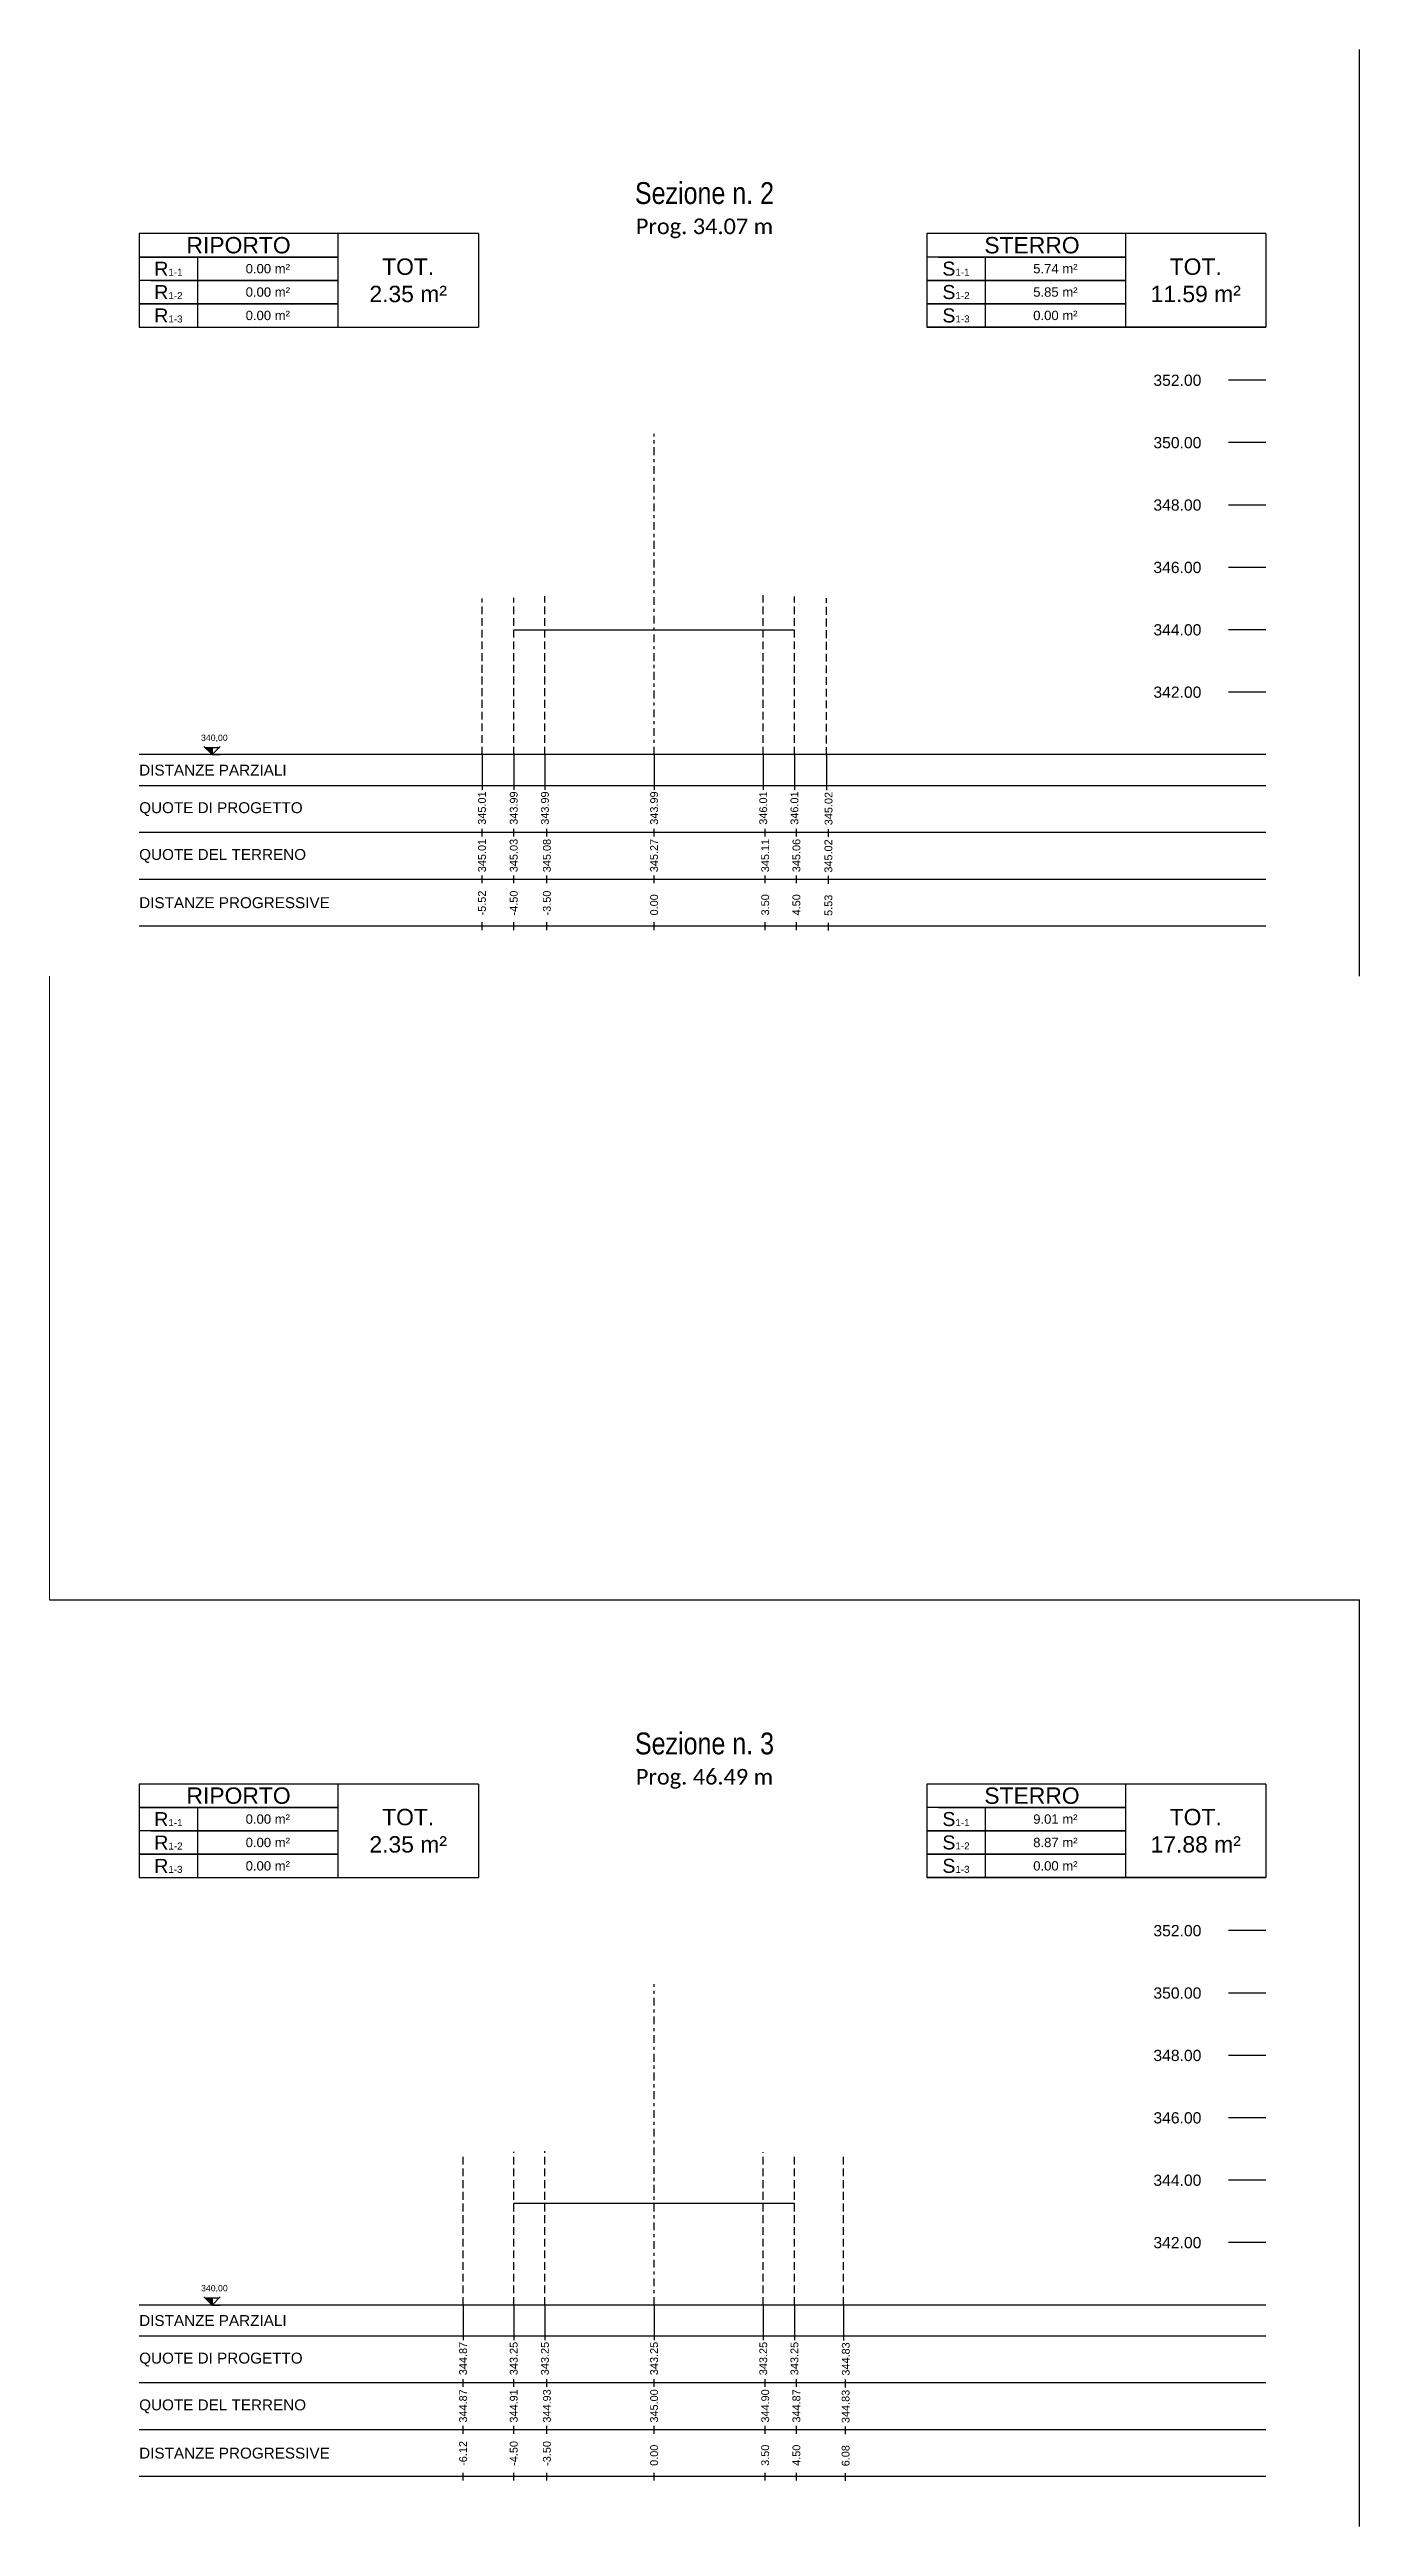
# Model space of a CAD drawing. Header units: metres. Extents: x -5614 to 709, y -2700 to 138.
# Drawn here: x -2524.6 to -2482.6, y -2580.9 to -2501.5 of the extents above; entities that cross this region are included whole.
import ezdxf
from ezdxf.enums import TextEntityAlignment as Align

# ---------------------------------------------------------------- set-up
doc = ezdxf.new("R2010")
doc.units = ezdxf.units.M
doc.linetypes.add('TRATTEGGIATA2', pattern=[0.375, 0.25, -0.125])
doc.linetypes.add('TRATTOPUNTO', pattern=[1, 0.5, -0.25, 0, -0.25])
doc.layers.add('QUOTE PICCHETTI', color=2, linetype='Continuous')
doc.layers.add('Rettifica', color=7, linetype='Continuous')
doc.styles.add('ARIAL', font='Arial.ttf')
doc.styles.add('Arial030', font='Arial.ttf', dxfattribs={"height": 0.3})
doc.styles.add('TECNICLITE', font='', dxfattribs={"height": 0.3})
doc.styles.get('TECNICLITE').set_extended_font_data('TechnicLite')

msp = doc.modelspace()

# ---------------------------------------------------------------- texts
at = {"layer": 'QUOTE PICCHETTI', "color": 2, "char_height": 0.7, "attachment_point": 5, "style": 'TECNICLITE'}
for s, insert in [('Sezione n. 2\\P{\\fCalibri|b0|i0|c0|p34;\\H0.71429x;Prog. 34.07 m}', (-2503.571, -2506.629)), ('Sezione n. 3\\P{\\fCalibri|b0|i0|c0|p34;\\H0.71429x;Prog. 46.49 m}', (-2503.571, -2556.329))]:
    msp.add_mtext_dynamic_manual_height_columns(s, width=17, gutter_width=50, heights=[0], dxfattribs=dict(at, insert=insert))
at = {"layer": 'Rettifica', "color": 2, "linetype": 'Continuous', "style": 'Arial030'}
for s, p in [('352.00', (-2488.409, -2512.079)), ('350.00', (-2488.409, -2514.079)), ('348.00', (-2488.409, -2516.079)), ('346.00', (-2488.409, -2518.079)), ('344.00', (-2488.409, -2520.079)), ('342.00', (-2488.409, -2522.079)), ('352.00', (-2488.409, -2561.779)), ('350.00', (-2488.409, -2563.779)), ('348.00', (-2488.409, -2565.779)), ('346.00', (-2488.409, -2567.779)), ('344.00', (-2488.409, -2569.779)), ('342.00', (-2488.409, -2571.779))]:
    msp.add_text(s, height=0.36, dxfattribs=at).set_placement(p, align=Align.MIDDLE_CENTER)
at = {"layer": 'Rettifica', "linetype": 'Continuous', "attachment_point": 5, "style": 'ARIAL'}
for s, width, insert, char_height in [('{\\C2;RIPORTO}', 8, (-2518.51, -2507.754), 0.525), ('{\\C2;TOT.\\P2.35 m²}', 8, (-2513.072, -2508.879), 0.525), ('{\\C2;STERRO}', 8, (-2493.071, -2507.754), 0.525), ('{\\C2;TOT.\\P11.59 m²}', 8, (-2487.821, -2508.879), 0.525), ('{\\H1.5x;\\C2;R\\H0.5x;1-1}', 1, (-2520.76, -2508.504), 0.3), ('{\\H1.5x;\\C2;R\\H0.5x;1-2}', 1, (-2520.76, -2509.254), 0.3), ('{\\H1.5x;\\C2;S\\H0.5x;1-1}', 1, (-2495.508, -2508.504), 0.3), ('{\\H1.5x;\\C2;S\\H0.5x;1-2}', 1, (-2495.508, -2509.254), 0.3), ('{\\H1.5x;\\C2;R\\H0.5x;1-3}', 1, (-2520.76, -2510.004), 0.3), ('{\\H1.5x;\\C2;S\\H0.5x;1-3}', 1, (-2495.508, -2510.004), 0.3), ('{\\C2;RIPORTO}', 8, (-2518.51, -2557.454), 0.525), ('{\\C2;STERRO}', 8, (-2493.071, -2557.454), 0.525), ('{\\H1.5x;\\C2;R\\H0.5x;1-1}', 1, (-2520.76, -2558.204), 0.3), ('{\\C2;TOT.\\P2.35 m²}', 8, (-2513.072, -2558.579), 0.525), ('{\\H1.5x;\\C2;S\\H0.5x;1-1}', 1, (-2495.508, -2558.204), 0.3), ('{\\C2;TOT.\\P17.88 m²}', 8, (-2487.821, -2558.579), 0.525), ('{\\H1.5x;\\C2;R\\H0.5x;1-2}', 1, (-2520.76, -2558.954), 0.3), ('{\\H1.5x;\\C2;S\\H0.5x;1-2}', 1, (-2495.508, -2558.954), 0.3), ('{\\H1.5x;\\C2;R\\H0.5x;1-3}', 1, (-2520.76, -2559.704), 0.3), ('{\\H1.5x;\\C2;S\\H0.5x;1-3}', 1, (-2495.508, -2559.704), 0.3)]:
    msp.add_mtext_dynamic_manual_height_columns(s, width=width, gutter_width=1, heights=[0], dxfattribs=dict(at, insert=insert, char_height=char_height))
at = {"layer": 'Rettifica', "color": 2, "linetype": 'Continuous', "style": 'ARIAL'}
for s, width, insert, char_height, attachment_point in [('0.00 m²', 7, (-2517.572, -2508.504), 0.3, 5), ('5.74 m²', 7, (-2492.321, -2508.504), 0.3, 5), ('0.00 m²', 7, (-2517.572, -2509.254), 0.3, 5), ('5.85 m²', 7, (-2492.321, -2509.254), 0.3, 5), ('0.00 m²', 7, (-2517.572, -2510.004), 0.3, 5), ('0.00 m²', 7, (-2492.321, -2510.004), 0.3, 5), ('340,00', 8.04298, (-2519.713, -2523.558), 0.2, 4), ('DISTANZE PARZIALI', 8.29024, (-2521.697, -2524.579), 0.35, 4), ('QUOTE DI PROGETTO', 8.29024, (-2521.697, -2525.829), 0.35, 4), ('QUOTE DEL TERRENO', 8.29024, (-2521.697, -2527.329), 0.35, 4), ('DISTANZE PROGRESSIVE', 8.29024, (-2521.697, -2528.829), 0.35, 4), ('0.00 m²', 7, (-2517.572, -2558.204), 0.3, 5), ('9.01 m²', 7, (-2492.321, -2558.204), 0.3, 5), ('0.00 m²', 7, (-2517.572, -2558.954), 0.3, 5), ('8.87 m²', 7, (-2492.321, -2558.954), 0.3, 5), ('0.00 m²', 7, (-2517.572, -2559.704), 0.3, 5), ('0.00 m²', 7, (-2492.321, -2559.704), 0.3, 5), ('340,00', 8.04298, (-2519.713, -2573.258), 0.2, 4), ('DISTANZE PARZIALI', 8.29024, (-2521.697, -2574.279), 0.35, 4), ('QUOTE DI PROGETTO', 8.29024, (-2521.697, -2575.529), 0.35, 4), ('QUOTE DEL TERRENO', 8.29024, (-2521.697, -2577.029), 0.35, 4), ('DISTANZE PROGRESSIVE', 8.29024, (-2521.697, -2578.529), 0.35, 4)]:
    msp.add_mtext_dynamic_manual_height_columns(s, width=width, gutter_width=1, heights=[0], dxfattribs=dict(at, insert=insert, char_height=char_height, attachment_point=attachment_point))
at = {"layer": 'Rettifica', "color": 2, "linetype": 'Continuous', "char_height": 0.25, "attachment_point": 4, "rotation": 90, "style": 'ARIAL'}
for s, width, heights, insert in [('345.01', 1.62432, [0], (-2510.704, -2526.328)), ('343.99', 1.62432, [0], (-2509.686, -2526.328)), ('343.99', 1.62432, [0], (-2508.686, -2526.328)), ('343.99', 1.62432, [0], (-2505.186, -2526.328)), ('346.01', 1.62432, [0], (-2501.686, -2526.328)), ('346.01', 1.62432, [0], (-2500.686, -2526.328)), ('345.02', 1.62432, [0], (-2499.591, -2526.343)), ('345.01', 1.62432, [0], (-2510.704, -2527.849)), ('345.03', 1.62432, [0], (-2509.686, -2527.849)), ('345.08', 1.62432, [0], (-2508.623, -2527.849)), ('345.27', 1.62432, [0], (-2505.186, -2527.849)), ('345.11', 1.62432, [0], (-2501.623, -2527.849)), ('345.06', 1.62432, [0], (-2500.623, -2527.849)), ('345.02', 1.62432, [0], (-2499.597, -2527.864)), ('-5.52', 1.5, [0], (-2510.704, -2529.235)), ('-4.50', 1.5, [0], (-2509.686, -2529.235)), ('-3.50', 1.5, [0], (-2508.623, -2529.235)), ('0.00', 1.5, [0], (-2505.186, -2529.235)), ('3.50', 1.5, [0], (-2501.623, -2529.235)), ('4.50', 1.5, [0], (-2500.623, -2529.235)), ('5.53', 1.5, [0], (-2499.597, -2529.25)), ('344.87', 1.62432, [0.178], (-2511.31, -2576.028)), ('343.25', 1.62432, [0], (-2509.686, -2576.028)), ('343.25', 1.62432, [0], (-2508.686, -2576.028)), ('343.25', 1.62432, [0], (-2505.186, -2576.028)), ('343.25', 1.62432, [0], (-2501.686, -2576.028)), ('343.25', 1.62432, [0], (-2500.686, -2576.028)), ('344.83', 1.62432, [0], (-2499.039, -2576.043)), ('344.87', 1.62432, [0], (-2511.31, -2577.549)), ('344.91', 1.62432, [0], (-2509.686, -2577.549)), ('344.93', 1.62432, [0], (-2508.623, -2577.549)), ('345.00', 1.62432, [0], (-2505.186, -2577.549)), ('344.90', 1.62432, [0], (-2501.623, -2577.549)), ('344.87', 1.62432, [0], (-2500.623, -2577.549)), ('344.83', 1.62432, [0], (-2499.045, -2577.564)), ('-6.12', 1.5, [0], (-2511.31, -2578.935)), ('-4.50', 1.5, [0], (-2509.686, -2578.935)), ('-3.50', 1.5, [0], (-2508.623, -2578.935)), ('0.00', 1.5, [0], (-2505.186, -2578.935)), ('3.50', 1.5, [0], (-2501.623, -2578.935)), ('4.50', 1.5, [0], (-2500.623, -2578.935)), ('6.08', 1.5, [0], (-2499.045, -2578.95))]:
    msp.add_mtext_dynamic_manual_height_columns(s, width=width, gutter_width=1, heights=heights, dxfattribs=dict(at, insert=insert))

# ---------------------------------------------------------------- blocks, each defined once
blk = doc.blocks.new('FR-QUOTA')
at = {"color": 0}
for p, q in [((0, 0), (-35, 35)), ((-30, 30), (30, 30)), ((0, 0), (35, 35)), ((0, 30), (0, 0)), ((0, 0), (-35, 0)), ((0, 0), (35, 0))]:
    blk.add_line(p, q, dxfattribs=at)
blk.add_solid([(-30, 30), (0, 0), (0, 30)], dxfattribs=at)

# ---------------------------------------------------------------- linework, layer by layer
at = {"color": 2, "linetype": 'Continuous'}
for p, q in [((-2485.571, -2512.079), (-2486.771, -2512.079)), ((-2485.571, -2514.079), (-2486.771, -2514.079)), ((-2485.571, -2516.079), (-2486.771, -2516.079)), ((-2485.571, -2518.079), (-2486.771, -2518.079)), ((-2485.571, -2520.079), (-2486.771, -2520.079)), ((-2485.571, -2522.079), (-2486.771, -2522.079)), ((-2485.571, -2561.779), (-2486.771, -2561.779)), ((-2485.571, -2563.779), (-2486.771, -2563.779)), ((-2485.571, -2565.779), (-2486.771, -2565.779)), ((-2485.571, -2567.779), (-2486.771, -2567.779)), ((-2485.571, -2569.779), (-2486.771, -2569.779)), ((-2485.571, -2571.779), (-2486.771, -2571.779))]:
    msp.add_line(p, q, dxfattribs=at)
at = {"layer": 'QUOTE PICCHETTI', "color": 2}
for p, q in [((-2482.571, -2531.178), (-2482.571, -2501.478)), ((-2524.571, -2551.178), (-2482.571, -2551.178)), ((-2482.571, -2580.878), (-2482.571, -2551.178))]:
    msp.add_line(p, q, dxfattribs=at)
at = {"layer": 'QUOTE PICCHETTI', "color": 3, "linetype": 'TRATTOPUNTO', "ltscale": 0.5}
for p, q in [((-2505.186, -2524.079), (-2505.186, -2513.799)), ((-2505.186, -2573.779), (-2505.186, -2563.499))]:
    msp.add_line(p, q, dxfattribs=at)
at = {"layer": 'QUOTE PICCHETTI', "color": 1, "linetype": 'TRATTEGGIATA2'}
for p, q in [((-2510.704, -2524.079), (-2510.704, -2519.071)), ((-2509.686, -2524.079), (-2509.686, -2519.053)), ((-2508.686, -2524.079), (-2508.686, -2518.999)), ((-2501.686, -2524.079), (-2501.686, -2518.969)), ((-2500.686, -2524.079), (-2500.686, -2519.015)), ((-2499.66, -2524.094), (-2499.66, -2519.062)), ((-2511.31, -2573.779), (-2511.31, -2568.906)), ((-2509.686, -2573.779), (-2509.686, -2568.872)), ((-2508.686, -2573.779), (-2508.686, -2568.851)), ((-2501.686, -2573.779), (-2501.686, -2568.878)), ((-2500.686, -2573.779), (-2500.686, -2568.906)), ((-2499.109, -2573.779), (-2499.109, -2568.951))]:
    msp.add_line(p, q, dxfattribs=at)
at = {"layer": 'QUOTE PICCHETTI', "color": 1}
for p, q in [((-2510.704, -2524.079), (-2510.704, -2525.204)), ((-2509.686, -2524.079), (-2509.686, -2525.204)), ((-2508.686, -2524.079), (-2508.686, -2525.204)), ((-2505.186, -2524.079), (-2505.186, -2525.204)), ((-2501.686, -2524.079), (-2501.686, -2525.204)), ((-2500.686, -2524.079), (-2500.686, -2525.204)), ((-2499.66, -2524.094), (-2499.66, -2525.219)), ((-2510.704, -2526.704), (-2510.704, -2526.454)), ((-2509.686, -2526.704), (-2509.686, -2526.454)), ((-2508.623, -2526.704), (-2508.623, -2526.454)), ((-2505.186, -2526.704), (-2505.186, -2526.454)), ((-2501.623, -2526.704), (-2501.623, -2526.454)), ((-2500.623, -2526.704), (-2500.623, -2526.454)), ((-2499.597, -2526.719), (-2499.597, -2526.469)), ((-2510.704, -2528.204), (-2510.704, -2527.954)), ((-2509.686, -2528.204), (-2509.686, -2527.954)), ((-2508.623, -2528.204), (-2508.623, -2527.954)), ((-2505.186, -2528.204), (-2505.186, -2527.954)), ((-2501.623, -2528.204), (-2501.623, -2527.954)), ((-2500.623, -2528.204), (-2500.623, -2527.954)), ((-2499.597, -2528.219), (-2499.597, -2527.969)), ((-2510.704, -2529.704), (-2510.704, -2529.454)), ((-2509.686, -2529.704), (-2509.686, -2529.454)), ((-2508.623, -2529.704), (-2508.623, -2529.454)), ((-2505.186, -2529.704), (-2505.186, -2529.454)), ((-2501.623, -2529.704), (-2501.623, -2529.454)), ((-2500.623, -2529.704), (-2500.623, -2529.454)), ((-2499.597, -2529.719), (-2499.597, -2529.469)), ((-2511.31, -2573.779), (-2511.31, -2574.904)), ((-2509.686, -2573.779), (-2509.686, -2574.904)), ((-2508.686, -2573.779), (-2508.686, -2574.904)), ((-2505.186, -2573.779), (-2505.186, -2574.904)), ((-2501.686, -2573.779), (-2501.686, -2574.904)), ((-2500.686, -2573.779), (-2500.686, -2574.904)), ((-2499.109, -2573.794), (-2499.109, -2574.919)), ((-2511.31, -2576.404), (-2511.31, -2576.154)), ((-2509.686, -2576.404), (-2509.686, -2576.154)), ((-2508.623, -2576.404), (-2508.623, -2576.154)), ((-2505.186, -2576.404), (-2505.186, -2576.154)), ((-2501.623, -2576.404), (-2501.623, -2576.154)), ((-2500.623, -2576.404), (-2500.623, -2576.154)), ((-2499.045, -2576.419), (-2499.045, -2576.169)), ((-2511.31, -2577.904), (-2511.31, -2577.654)), ((-2509.686, -2577.904), (-2509.686, -2577.654)), ((-2508.623, -2577.904), (-2508.623, -2577.654)), ((-2505.186, -2577.904), (-2505.186, -2577.654)), ((-2501.623, -2577.904), (-2501.623, -2577.654)), ((-2500.623, -2577.904), (-2500.623, -2577.654)), ((-2499.045, -2577.919), (-2499.045, -2577.669)), ((-2511.31, -2579.404), (-2511.31, -2579.154)), ((-2509.686, -2579.404), (-2509.686, -2579.154)), ((-2508.623, -2579.404), (-2508.623, -2579.154)), ((-2505.186, -2579.404), (-2505.186, -2579.154)), ((-2501.623, -2579.404), (-2501.623, -2579.154)), ((-2500.623, -2579.404), (-2500.623, -2579.154)), ((-2499.045, -2579.419), (-2499.045, -2579.169))]:
    msp.add_line(p, q, dxfattribs=at)
at = {"layer": 'Rettifica', "color": 1, "linetype": 'Continuous'}
for p, q in [((-2510.822, -2507.379), (-2521.697, -2507.379)), ((-2521.697, -2507.379), (-2521.697, -2508.129)), ((-2515.322, -2507.379), (-2515.322, -2508.129)), ((-2510.822, -2507.379), (-2510.822, -2510.379)), ((-2485.571, -2507.379), (-2496.446, -2507.379)), ((-2496.446, -2507.379), (-2496.446, -2508.129)), ((-2490.071, -2507.379), (-2490.071, -2508.129)), ((-2485.571, -2507.379), (-2485.571, -2510.379)), ((-2521.697, -2508.129), (-2515.322, -2508.129)), ((-2515.322, -2508.129), (-2521.697, -2508.129)), ((-2521.697, -2508.129), (-2521.697, -2508.879)), ((-2519.822, -2508.129), (-2519.822, -2510.379)), ((-2515.322, -2508.129), (-2515.322, -2510.379)), ((-2490.071, -2508.129), (-2496.446, -2508.129)), ((-2496.446, -2508.129), (-2496.446, -2508.879)), ((-2496.071, -2508.129), (-2490.071, -2508.129)), ((-2494.571, -2508.129), (-2494.571, -2510.379)), ((-2490.071, -2508.129), (-2490.071, -2510.379)), ((-2515.322, -2508.879), (-2521.697, -2508.879)), ((-2521.697, -2508.879), (-2521.697, -2509.629)), ((-2521.322, -2508.879), (-2515.322, -2508.879)), ((-2496.446, -2508.879), (-2490.071, -2508.879)), ((-2490.071, -2508.879), (-2496.446, -2508.879)), ((-2496.446, -2508.879), (-2496.446, -2509.629)), ((-2521.697, -2509.629), (-2515.322, -2509.629)), ((-2515.322, -2509.629), (-2521.697, -2509.629)), ((-2521.697, -2509.629), (-2521.697, -2510.379)), ((-2496.446, -2509.629), (-2490.071, -2509.629)), ((-2490.071, -2509.629), (-2496.446, -2509.629)), ((-2496.446, -2509.629), (-2496.446, -2510.379)), ((-2521.697, -2510.379), (-2510.822, -2510.379)), ((-2496.446, -2510.379), (-2485.571, -2510.379)), ((-2485.571, -2510.379), (-2496.446, -2510.379)), ((-2485.571, -2524.079), (-2521.697, -2524.079)), ((-2485.571, -2525.079), (-2521.697, -2525.079)), ((-2485.571, -2526.579), (-2521.697, -2526.579)), ((-2485.571, -2528.079), (-2521.697, -2528.079)), ((-2485.571, -2529.579), (-2521.697, -2529.579)), ((-2510.822, -2557.079), (-2521.697, -2557.079)), ((-2521.697, -2557.079), (-2521.697, -2557.829)), ((-2515.322, -2557.079), (-2515.322, -2557.829)), ((-2510.822, -2557.079), (-2510.822, -2560.079)), ((-2485.571, -2557.079), (-2496.446, -2557.079)), ((-2496.446, -2557.079), (-2496.446, -2557.829)), ((-2490.071, -2557.079), (-2490.071, -2557.829)), ((-2485.571, -2557.079), (-2485.571, -2560.079)), ((-2521.697, -2557.829), (-2515.322, -2557.829)), ((-2515.322, -2557.829), (-2521.697, -2557.829)), ((-2521.697, -2557.829), (-2521.697, -2558.579)), ((-2519.822, -2557.829), (-2519.822, -2560.079)), ((-2515.322, -2557.829), (-2515.322, -2560.079)), ((-2490.071, -2557.829), (-2496.446, -2557.829)), ((-2496.446, -2557.829), (-2496.446, -2558.579)), ((-2496.071, -2557.829), (-2490.071, -2557.829)), ((-2494.571, -2557.829), (-2494.571, -2560.079)), ((-2490.071, -2557.829), (-2490.071, -2560.079)), ((-2515.322, -2558.579), (-2521.697, -2558.579)), ((-2521.697, -2558.579), (-2521.697, -2559.329)), ((-2521.322, -2558.579), (-2515.322, -2558.579)), ((-2496.446, -2558.579), (-2490.071, -2558.579)), ((-2490.071, -2558.579), (-2496.446, -2558.579)), ((-2496.446, -2558.579), (-2496.446, -2559.329)), ((-2521.697, -2559.329), (-2515.322, -2559.329)), ((-2515.322, -2559.329), (-2521.697, -2559.329)), ((-2521.697, -2559.329), (-2521.697, -2560.079)), ((-2496.446, -2559.329), (-2490.071, -2559.329)), ((-2490.071, -2559.329), (-2496.446, -2559.329)), ((-2496.446, -2559.329), (-2496.446, -2560.079)), ((-2521.697, -2560.079), (-2510.822, -2560.079)), ((-2496.446, -2560.079), (-2485.571, -2560.079)), ((-2485.571, -2560.079), (-2496.446, -2560.079)), ((-2485.571, -2573.779), (-2521.697, -2573.779)), ((-2485.571, -2574.779), (-2521.697, -2574.779)), ((-2485.571, -2576.279), (-2521.697, -2576.279)), ((-2485.571, -2577.779), (-2521.697, -2577.779)), ((-2485.571, -2579.279), (-2521.697, -2579.279))]:
    msp.add_line(p, q, dxfattribs=at)
at = {"layer": 'Rettifica', "color": 5, "linetype": 'Continuous'}
for p, q in [((-2500.686, -2520.089), (-2509.686, -2520.089)), ((-2500.686, -2570.529), (-2509.686, -2570.529))]:
    msp.add_line(p, q, dxfattribs=at)
at = {"layer": 'Rettifica', "linetype": 'Continuous', "lineweight": 0}
msp.add_line((-2524.571, -2531.178), (-2524.571, -2551.178), dxfattribs=at)

# ---------------------------------------------------------------- block references
at = {"layer": 'Rettifica', "color": 1, "linetype": 'Continuous', "xscale": 0.007500000000000001, "yscale": 0.007500000000000001, "zscale": 0.007500000000000001}
for p in [(-2519.357, -2524.079), (-2519.357, -2573.779)]:
    msp.add_blockref('FR-QUOTA', p, dxfattribs=at)

msp.set_redraw_order([(e.dxf.handle, doc.entitydb.next_handle()) for e in msp.query("TEXT MTEXT ATTDEF DIMENSION ARC_DIMENSION")])  # texts and dimensions are drawn at this point

doc.saveas('drawing.dxf')
